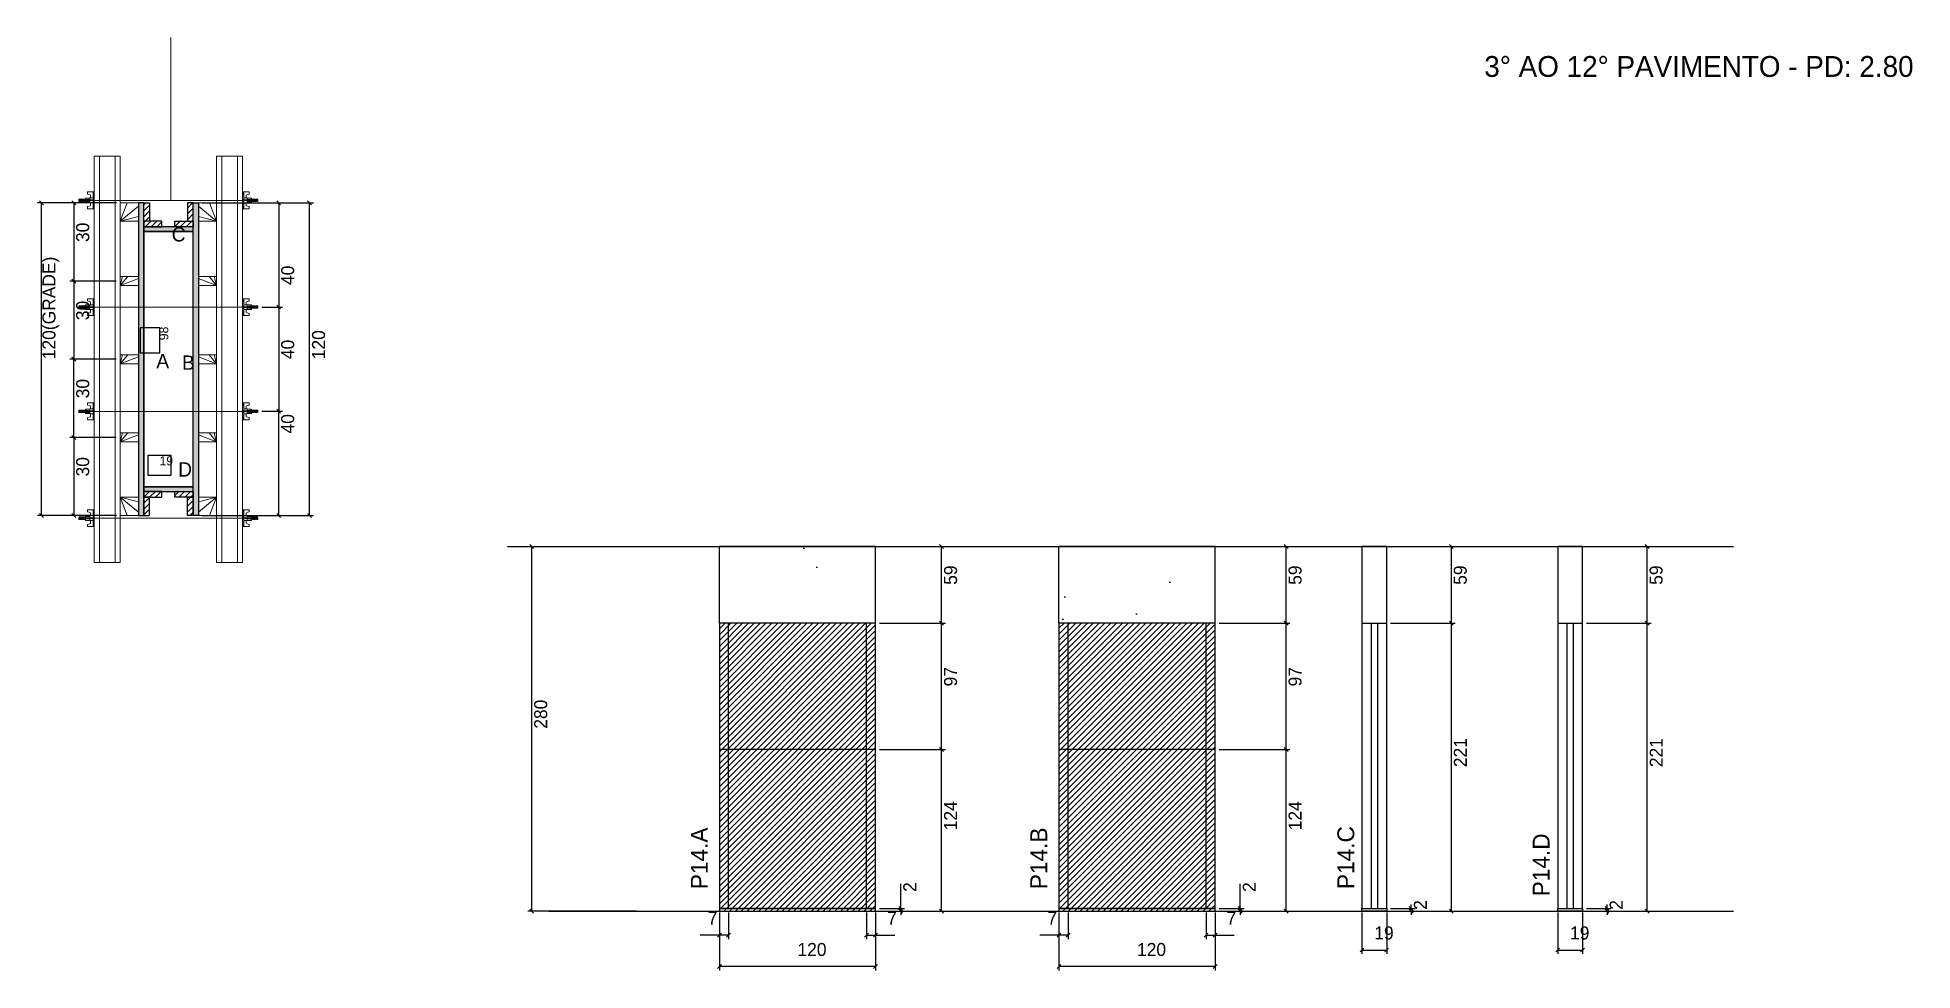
# Model space of a CAD drawing. Header units: metres. Extents: x 5828 to 7268, y 8626 to 9343.
import ezdxf

# ---------------------------------------------------------------- set-up
doc = ezdxf.new("R2010")
doc.units = ezdxf.units.M
for name, color, linetype in [('CHAPA', 7, 'Continuous'), ('COTA', 7, 'Continuous'), ('Hachura', 7, 'Continuous'), ('Madeira', 7, 'Continuous'), ('NIVEL 2° PAV.', 7, 'Continuous'), ('NOMENCLATURA', 7, 'Continuous'), ('Nível', 7, 'Continuous'), ('Painéis', 7, 'Continuous'), ('Perfil Metálico', 7, 'Continuous'), ('SARR_2.2x7', 7, 'Continuous'), ('SARRAFO', 7, 'Continuous'), ('Texto Seção', 7, 'Continuous'), ('TEXTO_GERAL', 7, 'Continuous')]:
    doc.layers.add(name, color=color, linetype=linetype)

msp = doc.modelspace()

# ---------------------------------------------------------------- texts
at = {"layer": 'COTA', "color": 241, "lineweight": 25}
for s, p in [('30', (5867.3, 9185.5)), ('120(GRADE)', (5841.4, 9095.5)), ('40', (6024.8, 9152.5)), ('30', (5867.3, 9125.5)), ('40', (6024.8, 9095.6)), ('120', (6048.5, 9095.5)), ('30', (5867.3, 9065.5)), ('40', (6024.8, 9038.5)), ('30', (5867.3, 9005.5))]:
    msp.add_text(s, height=10, rotation=90, dxfattribs=at).set_placement(p)
at = {"layer": 'COTA', "color": 1, "lineweight": 25}
msp.add_text('98', height=7, rotation=90, dxfattribs=at).set_placement((5928.1, 9110.1))
msp.add_text('19', height=7, dxfattribs=at).set_placement((5921.3, 9014))
at = {"layer": 'COTA', "color": 240, "lineweight": 25}
for s, p in [('59', (6534.1, 8922.3)), ('59', (6798.8, 8922.3)), ('59', (6925.7, 8922.3)), ('59', (7076.2, 8922.3)), ('97', (6534.1, 8844.3)), ('97', (6798.8, 8844.3)), ('221', (6925.8, 8782.3)), ('221', (7076.3, 8782.3)), ('124', (6534.1, 8733.8)), ('124', (6798.8, 8733.8)), ('2', (6502.8, 8686.5)), ('2', (6763.6, 8686.5)), ('2', (6895.1, 8672.8)), ('2', (7045.5, 8672.8))]:
    msp.add_text(s, height=10, rotation=90, dxfattribs=at).set_placement(p)
for s, p in [('7', (6342.6, 8661.4)), ('7', (6480.4, 8661.4)), ('7', (6603.5, 8661.4)), ('7', (6741.2, 8661.4)), ('19', (6854.7, 8650)), ('19', (7005.1, 8650)), ('120', (6411.5, 8637.3)), ('120', (6672.4, 8637.3))]:
    msp.add_text(s, height=10, dxfattribs=at).set_placement(p)
at = {"layer": 'NIVEL 2° PAV.', "color": 240, "lineweight": 25}
msp.add_text('280', height=10, rotation=90, dxfattribs=at).set_placement((6219.2, 8811.8))
at = {"layer": 'NOMENCLATURA', "color": 2, "lineweight": 25}
msp.add_text('3° AO 12° PAVIMENTO - PD: 2.80', height=16, dxfattribs=at).set_placement((6939.2, 9312.3))
at = {"layer": 'Texto Seção', "color": 7, "lineweight": 15}
for s, p in [('P14.A', (6342.6, 8688.6)), ('P14.B', (6603.4, 8688.6)), ('P14.C', (6839.3, 8688.7)), ('P14.D', (6989.4, 8683.1))]:
    msp.add_text(s, height=13, rotation=90, dxfattribs=at).set_placement(p)
at = {"layer": 'TEXTO_GERAL', "color": 7, "lineweight": 25}
for s, p in [('C', (5930.7, 9185.9)), ('A', (5918.9, 9088.6)), ('B', (5938.6, 9087.4)), ('D', (5935.7, 9005.4))]:
    msp.add_text(s, height=11, dxfattribs=at).set_placement(p)

# ---------------------------------------------------------------- hatches: boundary and pattern name
at = {"layer": 'COTA'}
h = msp.add_hatch(dxfattribs=at)
h.set_pattern_fill('AR-CONC')
h.paths.add_polyline_path([(6351.5, 8951.8), (6351.5, 8892.8), (6471.5, 8892.8), (6471.5, 8951.8), (6351.5, 8951.8)])
h = msp.add_hatch(dxfattribs=at)
h.set_pattern_fill('AR-CONC')
h.paths.add_polyline_path([(6612.4, 8951.8), (6612.4, 8892.8), (6732.4, 8892.8), (6732.4, 8951.8), (6612.4, 8951.8)])
h = msp.add_hatch(dxfattribs=at)
h.set_pattern_fill('AR-CONC')
h.paths.add_polyline_path([(6864.2, 8892.8), (6864.2, 8951.8), (6845.2, 8951.8), (6845.2, 8892.8), (6864.2, 8892.8)])
h = msp.add_hatch(dxfattribs=at)
h.set_pattern_fill('AR-CONC')
h.paths.add_polyline_path([(7014.6, 8892.8), (7014.6, 8951.8), (6995.6, 8951.8), (6995.6, 8892.8), (7014.6, 8892.8)])
at = {"layer": 'Hachura'}
h = msp.add_hatch(color=7, dxfattribs=at)
h.dxf.hatch_style = 1
h.paths.add_polyline_path([(5909.2, 9215.5), (5905.2, 9215.5), (5905.2, 8975.5), (5909.2, 8975.5), (5909.2, 9215.5)])
h = msp.add_hatch(color=7, dxfattribs=at)
h.dxf.hatch_style = 1
h.paths.add_polyline_path([(5909.2, 9215.5), (5905.2, 9215.5), (5905.2, 8975.5), (5909.2, 8975.5), (5909.2, 9215.5)])
h = msp.add_hatch(dxfattribs=at)
h.set_pattern_fill('ANSI31')
h.paths.add_polyline_path([(5909.2, 9201.5), (5913.6, 9201.5), (5913.6, 9215.5), (5909.2, 9215.5), (5909.2, 9201.5)])
h = msp.add_hatch(dxfattribs=at)
h.set_pattern_fill('ANSI31')
h.paths.add_polyline_path([(5947.2, 9201.5), (5942.8, 9201.5), (5942.8, 9215.5), (5947.2, 9215.5), (5947.2, 9201.5)])
h = msp.add_hatch(color=7, dxfattribs=at)
h.dxf.hatch_style = 1
h.paths.add_polyline_path([(5947.2, 9215.5), (5951.2, 9215.5), (5951.2, 8975.5), (5947.2, 8975.5), (5947.2, 9215.5)])
h = msp.add_hatch(color=7, dxfattribs=at)
h.dxf.hatch_style = 1
h.paths.add_polyline_path([(5947.2, 9215.5), (5951.2, 9215.5), (5951.2, 8975.5), (5947.2, 8975.5), (5947.2, 9215.5)])
h = msp.add_hatch(dxfattribs=at)
h.set_pattern_fill('ANSI31')
h.paths.add_polyline_path([(5909.2, 9197.1), (5909.2, 9201.5), (5923.2, 9201.5), (5923.2, 9197.1), (5909.2, 9197.1)])
h = msp.add_hatch(color=7, dxfattribs=at)
h.dxf.hatch_style = 1
h.paths.add_polyline_path([(5947.2, 9193.5), (5947.2, 9197.1), (5909.2, 9197.1), (5909.2, 9193.5), (5947.2, 9193.5)])
h = msp.add_hatch(color=7, dxfattribs=at)
h.dxf.hatch_style = 1
h.paths.add_polyline_path([(5947.2, 9193.5), (5947.2, 9197.1), (5909.2, 9197.1), (5909.2, 9193.5), (5947.2, 9193.5)])
h = msp.add_hatch(dxfattribs=at)
h.set_pattern_fill('ANSI31')
h.paths.add_polyline_path([(5947.2, 9197.1), (5947.2, 9201.5), (5933.2, 9201.5), (5933.2, 9197.1), (5947.2, 9197.1)])
h = msp.add_hatch(color=7, dxfattribs=at)
h.dxf.hatch_style = 1
h.paths.add_polyline_path([(5947.2, 8993.9), (5947.2, 8997.5), (5909.2, 8997.5), (5909.2, 8993.9), (5947.2, 8993.9)])
h = msp.add_hatch(color=7, dxfattribs=at)
h.dxf.hatch_style = 1
h.paths.add_polyline_path([(5947.2, 8993.9), (5947.2, 8997.5), (5909.2, 8997.5), (5909.2, 8993.9), (5947.2, 8993.9)])
h = msp.add_hatch(dxfattribs=at)
h.set_pattern_fill('ANSI31')
h.paths.add_polyline_path([(5909.2, 8989.5), (5909.2, 8993.9), (5923.2, 8993.9), (5923.2, 8989.5), (5909.2, 8989.5)])
h = msp.add_hatch(dxfattribs=at)
h.set_pattern_fill('ANSI31')
h.paths.add_polyline_path([(5909.2, 8989.5), (5913.6, 8989.5), (5913.6, 8975.5), (5909.2, 8975.5), (5909.2, 8989.5)])
h = msp.add_hatch(dxfattribs=at)
h.set_pattern_fill('ANSI31')
h.paths.add_polyline_path([(5947.2, 8989.5), (5947.2, 8993.9), (5933.2, 8993.9), (5933.2, 8989.5), (5947.2, 8989.5)])
h = msp.add_hatch(dxfattribs=at)
h.set_pattern_fill('ANSI31')
h.paths.add_polyline_path([(5947.2, 8989.5), (5942.8, 8989.5), (5942.8, 8975.5), (5947.2, 8975.5), (5947.2, 8989.5)])
h = msp.add_hatch(dxfattribs=at)
h.set_pattern_fill('ANSI31')
h.paths.add_polyline_path([(6471.5, 8892.8), (6351.5, 8892.8), (6351.5, 8671.8), (6471.5, 8671.8), (6471.5, 8892.8)])
h = msp.add_hatch(dxfattribs=at)
h.set_pattern_fill('ANSI31')
h.paths.add_polyline_path([(6732.4, 8892.8), (6612.4, 8892.8), (6612.4, 8671.8), (6732.4, 8671.8), (6732.4, 8892.8)])

# ---------------------------------------------------------------- linework, layer by layer
at = {"layer": 'CHAPA', "color": 1, "lineweight": 25}
for points in [[(5909.2, 9215.5), (5905.2, 9215.5), (5905.2, 8975.5), (5909.2, 8975.5)], [(5909.2, 9215.5), (5905.2, 9215.5), (5905.2, 8975.5), (5909.2, 8975.5)], [(5947.2, 9215.5), (5951.2, 9215.5), (5951.2, 8975.5), (5947.2, 8975.5)], [(5947.2, 9215.5), (5951.2, 9215.5), (5951.2, 8975.5), (5947.2, 8975.5)], [(5947.2, 9193.5), (5947.2, 9197.1), (5909.2, 9197.1), (5909.2, 9193.5)], [(5947.2, 9193.5), (5947.2, 9197.1), (5909.2, 9197.1), (5909.2, 9193.5)], [(5947.2, 8993.9), (5947.2, 8997.5), (5909.2, 8997.5), (5909.2, 8993.9)], [(5947.2, 8993.9), (5947.2, 8997.5), (5909.2, 8997.5), (5909.2, 8993.9)]]:
    msp.add_lwpolyline(points, close=True, dxfattribs=at)
at = {"layer": 'COTA', "color": 241, "lineweight": 25}
for p, q in [((5888.2, 9215.5), (5827.6, 9215.5)), ((5830.6, 8975.5), (5830.6, 9215.5)), ((5888.1, 9215.5), (5852.5, 9215.5)), ((5855.5, 9215.5), (5855.5, 9155.5)), ((5954.2, 9215.5), (6039.6, 9215.5)), ((5988.2, 9215.5), (6015.9, 9215.5)), ((6012.9, 9215.5), (6012.9, 9135.6)), ((6036.6, 8975.5), (6036.6, 9215.5)), ((5888.1, 9155.5), (5852.5, 9155.5)), ((5888.1, 9155.5), (5852.5, 9155.5)), ((5855.5, 9155.5), (5855.5, 9095.5)), ((6000, 9135.6), (6015.9, 9135.6)), ((6000, 9135.6), (6015.9, 9135.6)), ((6012.9, 9135.6), (6012.9, 9055.6)), ((5888.1, 9095.5), (5852.5, 9095.5)), ((5888.1, 9095.5), (5852.5, 9095.5)), ((5855.5, 9035.5), (5855.5, 9095.5)), ((6000, 9055.6), (6015.9, 9055.6)), ((6000, 9055.6), (6015.9, 9055.6)), ((6012.9, 8975.5), (6012.9, 9055.6)), ((5888.1, 9035.5), (5852.5, 9035.5)), ((5888.1, 9035.5), (5852.5, 9035.5)), ((5855.5, 9035.5), (5855.5, 8975.5)), ((5888.2, 8975.5), (5827.6, 8975.5)), ((5888.1, 8975.5), (5852.5, 8975.5)), ((5954.2, 8975.5), (6039.6, 8975.5)), ((5988.2, 8975.5), (6015.9, 8975.5)), ((6471.5, 8951.8), (6351.5, 8951.8)), ((6351.5, 8892.8), (6351.5, 8951.8)), ((6471.5, 8892.8), (6471.5, 8951.8)), ((6732.4, 8951.8), (6612.4, 8951.8)), ((6612.4, 8892.8), (6612.4, 8951.8)), ((6732.4, 8892.8), (6732.4, 8951.8))]:
    msp.add_line(p, q, dxfattribs=at)
at = {"layer": 'COTA', "color": 0, "lineweight": 25}
for p, q in [((5832.1, 9214), (5829.1, 9217)), ((5857, 9214), (5854, 9217)), ((6014.4, 9214), (6011.4, 9217)), ((6038.1, 9214), (6035.1, 9217)), ((5854, 9157), (5857, 9154)), ((5857, 9154), (5854, 9157)), ((6011.4, 9137.1), (6014.4, 9134.1)), ((6014.4, 9134.1), (6011.4, 9137.1)), ((5854, 9097), (5857, 9094)), ((5857, 9094), (5854, 9097)), ((6014.4, 9054.1), (6011.4, 9057.1)), ((6011.4, 9057.1), (6014.4, 9054.1)), ((5857, 9034), (5854, 9037)), ((5854, 9037), (5857, 9034)), ((5829.1, 8977), (5832.1, 8974)), ((5854, 8977), (5857, 8974)), ((6011.4, 8977), (6014.4, 8974)), ((6035.1, 8977), (6038.1, 8974)), ((6523.7, 8950.3), (6520.7, 8953.3)), ((6788.4, 8950.3), (6785.4, 8953.3)), ((6915.4, 8950.3), (6912.4, 8953.3)), ((7065.8, 8950.3), (7062.8, 8953.3)), ((6523.7, 8891.3), (6520.7, 8894.3)), ((6520.7, 8894.3), (6523.7, 8891.3)), ((6788.4, 8891.3), (6785.4, 8894.3)), ((6785.4, 8894.3), (6788.4, 8891.3)), ((6912.4, 8894.3), (6915.4, 8891.3)), ((6915.4, 8891.3), (6912.4, 8894.3)), ((7062.8, 8894.3), (7065.8, 8891.3)), ((7065.8, 8891.3), (7062.8, 8894.3)), ((6523.7, 8794.3), (6520.7, 8797.3)), ((6520.7, 8797.3), (6523.7, 8794.3)), ((6788.4, 8794.3), (6785.4, 8797.3)), ((6785.4, 8797.3), (6788.4, 8794.3)), ((6489.3, 8675.3), (6492.3, 8672.3)), ((6492.3, 8670.3), (6489.3, 8673.3)), ((6520.7, 8673.3), (6523.7, 8670.3)), ((6750.1, 8675.3), (6753.1, 8672.3)), ((6753.1, 8670.3), (6750.1, 8673.3)), ((6785.4, 8673.3), (6788.4, 8670.3)), ((6881.6, 8675.3), (6884.6, 8672.3)), ((6884.6, 8670.3), (6881.6, 8673.3)), ((6912.4, 8673.3), (6915.4, 8670.3)), ((7032, 8675.3), (7035, 8672.3)), ((7035, 8670.3), (7032, 8673.3)), ((7062.8, 8673.3), (7065.8, 8670.3)), ((6353, 8654.8), (6350, 8651.8)), ((6357, 8651.8), (6360, 8654.8)), ((6466, 8654.8), (6463, 8651.8)), ((6470, 8651.8), (6473, 8654.8)), ((6613.9, 8654.8), (6610.9, 8651.8)), ((6617.9, 8651.8), (6620.9, 8654.8)), ((6726.9, 8654.8), (6723.9, 8651.8)), ((6730.9, 8651.8), (6733.9, 8654.8)), ((6353, 8630.7), (6350, 8627.7)), ((6470, 8627.7), (6473, 8630.7)), ((6613.9, 8630.7), (6610.9, 8627.7)), ((6730.9, 8627.7), (6733.9, 8630.7)), ((6846.7, 8643.4), (6843.7, 8640.4)), ((6862.7, 8640.4), (6865.7, 8643.4)), ((6997.1, 8643.4), (6994.1, 8640.4)), ((7013.1, 8640.4), (7016.1, 8643.4))]:
    msp.add_line(p, q, dxfattribs=at)
at = {"layer": 'COTA', "color": 180, "lineweight": 25}
for p, q in [((5921.6, 9119.7), (5906.6, 9119.7)), ((5906.6, 9119.7), (5906.6, 9100.4)), ((5921.6, 9100.4), (5921.6, 9119.7)), ((5906.6, 9100.4), (5921.6, 9100.4)), ((5930.3, 9021.5), (5912.3, 9021.5)), ((5912.3, 9021.5), (5912.3, 9006.5)), ((5930.3, 9006.5), (5930.3, 9021.5)), ((5912.3, 9006.5), (5930.3, 9006.5))]:
    msp.add_line(p, q, dxfattribs=at)
at = {"layer": 'COTA', "color": 4, "lineweight": 25}
for p, q in [((6474.5, 8951.8), (6525.2, 8951.8)), ((6522.2, 8892.8), (6522.2, 8951.8)), ((6735.4, 8951.8), (6789.9, 8951.8)), ((6786.9, 8892.8), (6786.9, 8951.8)), ((6867.2, 8951.8), (6916.9, 8951.8)), ((6913.9, 8892.8), (6913.9, 8951.8)), ((7017.6, 8951.8), (7067.3, 8951.8)), ((7064.3, 8892.8), (7064.3, 8951.8)), ((6474.5, 8892.8), (6525.2, 8892.8)), ((6474.5, 8892.8), (6525.2, 8892.8)), ((6522.2, 8795.8), (6522.2, 8892.8)), ((6735.4, 8892.8), (6789.9, 8892.8)), ((6735.4, 8892.8), (6789.9, 8892.8)), ((6786.9, 8795.8), (6786.9, 8892.8)), ((6867.2, 8892.8), (6916.9, 8892.8)), ((6867.2, 8892.8), (6916.9, 8892.8)), ((6913.9, 8671.8), (6913.9, 8892.8)), ((7017.6, 8892.8), (7067.3, 8892.8)), ((7017.6, 8892.8), (7067.3, 8892.8)), ((7064.3, 8671.8), (7064.3, 8892.8)), ((6474.5, 8795.8), (6525.2, 8795.8)), ((6474.5, 8795.8), (6525.2, 8795.8)), ((6522.2, 8671.8), (6522.2, 8795.8)), ((6735.4, 8795.8), (6789.9, 8795.8)), ((6735.4, 8795.8), (6789.9, 8795.8)), ((6786.9, 8671.8), (6786.9, 8795.8)), ((6490.8, 8673.8), (6490.8, 8692.6)), ((6751.6, 8673.8), (6751.6, 8692.6)), ((6474.5, 8673.8), (6493.8, 8673.8)), ((6490.8, 8671.8), (6490.8, 8673.8)), ((6735.4, 8673.8), (6754.6, 8673.8)), ((6751.6, 8671.8), (6751.6, 8673.8)), ((6867.2, 8673.8), (6886.1, 8673.8)), ((6883.1, 8673.8), (6883.1, 8676.8)), ((6883.1, 8671.8), (6883.1, 8673.8)), ((7017.6, 8673.8), (7036.5, 8673.8)), ((7033.5, 8673.8), (7033.5, 8676.8)), ((7033.5, 8671.8), (7033.5, 8673.8)), ((6351.5, 8670.8), (6351.5, 8626.2)), ((6351.5, 8668.8), (6351.5, 8650.3)), ((6358.5, 8670.8), (6358.5, 8650.3)), ((6464.5, 8670.8), (6464.5, 8650.3)), ((6471.5, 8670.8), (6471.5, 8626.2)), ((6471.5, 8668.8), (6471.5, 8650.3)), ((6474.5, 8671.8), (6493.8, 8671.8)), ((6474.5, 8671.8), (6525.2, 8671.8)), ((6490.8, 8671.8), (6490.8, 8668.8)), ((6612.4, 8670.8), (6612.4, 8626.2)), ((6612.4, 8668.8), (6612.4, 8650.3)), ((6619.4, 8670.8), (6619.4, 8650.3)), ((6725.4, 8670.8), (6725.4, 8650.3)), ((6732.4, 8670.8), (6732.4, 8626.2)), ((6732.4, 8668.8), (6732.4, 8650.3)), ((6735.4, 8671.8), (6754.6, 8671.8)), ((6735.4, 8671.8), (6789.9, 8671.8)), ((6751.6, 8671.8), (6751.6, 8668.8)), ((6845.2, 8670.8), (6845.2, 8638.9)), ((6864.2, 8670.8), (6864.2, 8638.9)), ((6867.2, 8671.8), (6886.1, 8671.8)), ((6867.2, 8671.8), (6916.9, 8671.8)), ((6883.1, 8671.8), (6883.1, 8668.8)), ((6995.6, 8670.8), (6995.6, 8638.9)), ((7014.6, 8670.8), (7014.6, 8638.9)), ((7017.6, 8671.8), (7036.5, 8671.8)), ((7017.6, 8671.8), (7067.3, 8671.8)), ((7033.5, 8671.8), (7033.5, 8668.8)), ((6351.5, 8653.3), (6336.8, 8653.3)), ((6358.5, 8653.3), (6351.5, 8653.3)), ((6464.5, 8653.3), (6471.5, 8653.3)), ((6471.5, 8653.3), (6486.2, 8653.3)), ((6612.4, 8653.3), (6597.6, 8653.3)), ((6619.4, 8653.3), (6612.4, 8653.3)), ((6725.4, 8653.3), (6732.4, 8653.3)), ((6732.4, 8653.3), (6747.1, 8653.3)), ((6845.2, 8641.9), (6864.2, 8641.9)), ((6995.6, 8641.9), (7014.6, 8641.9)), ((6471.5, 8629.2), (6351.5, 8629.2)), ((6732.4, 8629.2), (6612.4, 8629.2))]:
    msp.add_line(p, q, dxfattribs=at)
at = {"layer": 'COTA', "color": 241, "lineweight": 25}
for points in [[(6864.2, 8892.8), (6864.2, 8951.8), (6845.2, 8951.8), (6845.2, 8892.8)], [(7014.6, 8892.8), (7014.6, 8951.8), (6995.6, 8951.8), (6995.6, 8892.8)]]:
    msp.add_lwpolyline(points, dxfattribs=at)
at = {"layer": 'Hachura', "color": 0, "lineweight": 9}
for p, q in [((5871.2, 9224), (5866, 9224)), ((5866, 9224), (5866, 9222.3)), ((5866, 9222.3), (5868.2, 9221.7)), ((5868.4, 9221.4), (5868.4, 9219.4)), ((5870.2, 9223.8), (5871.2, 9223.8)), ((5870.2, 9223.6), (5871.2, 9223.6)), ((5870.2, 9223.3), (5871.2, 9223.3)), ((5870.2, 9222.8), (5871.2, 9222.8)), ((5870.2, 9222), (5871.2, 9222)), ((5870.2, 9220.6), (5871.2, 9220.6)), ((5870.3, 9224), (5870.3, 9211.1)), ((5870.3, 9224), (5870.3, 9218.8)), ((5871.2, 9211.1), (5871.2, 9224)), ((5985.2, 9211.1), (5985.2, 9224)), ((5985.2, 9224), (5990.3, 9224)), ((5986.1, 9223.8), (5985.2, 9223.8)), ((5986.1, 9223.6), (5985.2, 9223.6)), ((5986.1, 9223.3), (5985.2, 9223.3)), ((5986.1, 9222.8), (5985.2, 9222.8)), ((5986.1, 9222), (5985.2, 9222)), ((5986.1, 9220.6), (5985.2, 9220.6)), ((5986.1, 9224), (5986.1, 9211.1)), ((5986.1, 9224), (5986.1, 9218.8)), ((5987.9, 9221.4), (5987.9, 9219.4)), ((5990.3, 9222.3), (5988.1, 9221.7)), ((5990.3, 9224), (5990.3, 9222.3)), ((5859.7, 9218.5), (5859.4, 9218.2)), ((5859.4, 9218.2), (5859.4, 9216.9)), ((5859.7, 9216.6), (5859.4, 9216.9)), ((5860, 9218.5), (5859.7, 9218.5)), ((5859.7, 9216.6), (5859.7, 9218.5)), ((5860.3, 9216.6), (5859.7, 9217.9)), ((5860.2, 9216.5), (5859.7, 9217.6)), ((5859.7, 9217.1), (5860, 9216.5)), ((5859.7, 9216.9), (5859.8, 9216.6)), ((5860, 9218.5), (5861, 9216.6)), ((5860, 9218.5), (5861, 9216.6)), ((5860.1, 9218.6), (5861.2, 9216.5)), ((5861.4, 9216.5), (5860.3, 9218.7)), ((5860.3, 9216.6), (5861, 9216.6)), ((5861.2, 9218.5), (5860.5, 9218.5)), ((5861.5, 9216.6), (5860.5, 9218.5)), ((5861.2, 9218.5), (5862.1, 9216.6)), ((5861.3, 9218.6), (5862.3, 9216.5)), ((5862.6, 9216.5), (5861.5, 9218.7)), ((5862.1, 9216.6), (5861.5, 9216.6)), ((5862.3, 9218.5), (5861.7, 9218.5)), ((5862.6, 9216.6), (5861.7, 9218.5)), ((5861.9, 9218.5), (5861.7, 9218.5)), ((5862.3, 9218.5), (5863.3, 9216.6)), ((5862.4, 9218.6), (5863.5, 9216.5)), ((5862.9, 9216.6), (5862.6, 9216.6)), ((5863.7, 9216.5), (5862.7, 9218.7)), ((5863.5, 9218.5), (5862.8, 9218.5)), ((5863.8, 9216.6), (5862.8, 9218.5)), ((5862.9, 9216.6), (5863.3, 9216.6)), ((5863.5, 9218.5), (5864.4, 9216.6)), ((5864.4, 9217.4), (5863.8, 9218.7)), ((5863.8, 9216.6), (5864.4, 9216.6)), ((5864.4, 9217.6), (5864, 9218.5)), ((5864.4, 9218.5), (5864, 9218.5)), ((5864.4, 9215.8), (5864.4, 9219.2)), ((5864.4, 9219.2), (5867.7, 9219.2)), ((5864.4, 9218.2), (5867.7, 9218.2)), ((5864.4, 9216.6), (5867.7, 9216.6)), ((5867.7, 9215.8), (5864.4, 9215.8)), ((5864.5, 9215.8), (5864.5, 9219.2)), ((5866, 9212.7), (5868.2, 9213.3)), ((5866, 9211.1), (5866, 9212.7)), ((5870.3, 9211.1), (5866, 9211.1)), ((5867.7, 9219.4), (5867.7, 9215.6)), ((5870.3, 9219.4), (5867.7, 9219.4)), ((5867.7, 9215.6), (5867.7, 9215.8)), ((5867.7, 9215.6), (5867.7, 9215.8)), ((5867.7, 9215.6), (5870.3, 9215.6)), ((5870.3, 9217.8), (5868.3, 9217.8)), ((5868.3, 9217.3), (5870.3, 9217.3)), ((5868.4, 9213.6), (5868.4, 9215.6)), ((5870.2, 9214.5), (5871.2, 9214.5)), ((5870.2, 9213.1), (5871.2, 9213.1)), ((5870.2, 9212.2), (5871.2, 9212.2)), ((5870.2, 9211.7), (5871.2, 9211.7)), ((5870.2, 9211.4), (5871.2, 9211.4)), ((5870.2, 9211.2), (5871.2, 9211.2)), ((5870.3, 9217.5), (5870.3, 9219.4)), ((5870.3, 9218.8), (5870.3, 9218.2)), ((5870.3, 9217.5), (5871.2, 9217.5)), ((5870.3, 9211.1), (5871.2, 9211.1)), ((5870.6, 9218.5), (5870.4, 9218.5)), ((5870.4, 9216.5), (5870.8, 9216.5)), ((5871, 9218.5), (5870.6, 9218.5)), ((5871.2, 9212), (5871.2, 9219.8)), ((5985.2, 9212), (5985.2, 9219.8)), ((5986.1, 9217.5), (5985.2, 9217.5)), ((5986.1, 9214.5), (5985.2, 9214.5)), ((5986.1, 9213.1), (5985.2, 9213.1)), ((5986.1, 9212.2), (5985.2, 9212.2)), ((5986.1, 9211.7), (5985.2, 9211.7)), ((5986.1, 9211.4), (5985.2, 9211.4)), ((5986.1, 9211.2), (5985.2, 9211.2)), ((5986.1, 9211.1), (5985.2, 9211.1)), ((5985.3, 9218.5), (5985.7, 9218.5)), ((5985.9, 9216.5), (5985.5, 9216.5)), ((5985.7, 9218.5), (5986, 9218.5)), ((5986.1, 9217.5), (5986.1, 9219.4)), ((5986.1, 9219.4), (5988.6, 9219.4)), ((5986.1, 9218.8), (5986.1, 9218.2)), ((5986.1, 9217.8), (5988.1, 9217.8)), ((5988.1, 9217.3), (5986.1, 9217.3)), ((5988.6, 9215.6), (5986.1, 9215.6)), ((5986.1, 9211.1), (5990.3, 9211.1)), ((5987.9, 9213.6), (5987.9, 9215.6)), ((5990.3, 9212.7), (5988.1, 9213.3)), ((5988.6, 9219.4), (5988.6, 9215.6)), ((5991.9, 9219.2), (5988.6, 9219.2)), ((5991.9, 9218.2), (5988.6, 9218.2)), ((5991.9, 9216.6), (5988.6, 9216.6)), ((5988.6, 9215.8), (5991.9, 9215.8)), ((5988.6, 9215.6), (5988.6, 9215.8)), ((5988.6, 9215.6), (5988.6, 9215.8)), ((5990.3, 9211.1), (5990.3, 9212.7)), ((5991.8, 9215.8), (5991.8, 9219.2)), ((5991.9, 9215.8), (5991.9, 9219.2)), ((5991.9, 9217.4), (5992.5, 9218.7)), ((5992.8, 9218.5), (5991.9, 9216.6)), ((5991.9, 9217.6), (5992.3, 9218.5)), ((5991.9, 9218.5), (5992.3, 9218.5)), ((5992.5, 9216.6), (5991.9, 9216.6)), ((5992.5, 9216.6), (5993.5, 9218.5)), ((5992.6, 9216.5), (5993.7, 9218.7)), ((5993.9, 9218.6), (5992.8, 9216.5)), ((5992.8, 9218.5), (5993.5, 9218.5)), ((5994, 9218.5), (5993, 9216.6)), ((5993.5, 9216.6), (5993, 9216.6)), ((5993.5, 9216.6), (5993.7, 9216.6)), ((5993.7, 9216.5), (5994.8, 9218.7)), ((5993.7, 9216.6), (5994.6, 9218.5)), ((5995.1, 9218.6), (5994, 9216.5)), ((5994, 9218.5), (5994.6, 9218.5)), ((5995.2, 9218.5), (5994.2, 9216.6)), ((5994.2, 9216.6), (5994.8, 9216.6)), ((5994.4, 9218.5), (5994.6, 9218.5)), ((5994.8, 9216.6), (5995.8, 9218.5)), ((5994.9, 9216.5), (5996, 9218.7)), ((5996.2, 9218.6), (5995.1, 9216.5)), ((5995.2, 9218.5), (5995.8, 9218.5)), ((5996.3, 9218.5), (5995.3, 9216.6)), ((5996.3, 9218.5), (5995.3, 9216.6)), ((5996, 9216.6), (5995.3, 9216.6)), ((5996, 9216.6), (5996.6, 9217.9)), ((5996.1, 9216.5), (5996.6, 9217.6)), ((5996.3, 9218.5), (5996.6, 9218.5)), ((5996.6, 9217.1), (5996.3, 9216.5)), ((5996.6, 9216.9), (5996.5, 9216.6)), ((5996.6, 9218.5), (5997, 9218.2)), ((5996.6, 9216.6), (5996.6, 9218.5)), ((5996.6, 9216.6), (5997, 9216.9)), ((5997, 9218.2), (5997, 9216.9)), ((5859.7, 9136.5), (5859.4, 9136.2)), ((5859.4, 9136.2), (5859.4, 9134.9)), ((5859.7, 9134.6), (5859.4, 9134.9)), ((5860, 9136.5), (5859.7, 9136.5)), ((5859.7, 9134.6), (5859.7, 9136.5)), ((5860.3, 9134.6), (5859.7, 9135.9)), ((5860.2, 9134.5), (5859.7, 9135.6)), ((5859.7, 9135.1), (5860, 9134.5)), ((5859.7, 9134.9), (5859.8, 9134.6)), ((5860, 9136.5), (5861, 9134.6)), ((5860, 9136.5), (5861, 9134.6)), ((5860.1, 9136.6), (5861.2, 9134.5)), ((5861.4, 9134.5), (5860.3, 9136.7)), ((5860.3, 9134.6), (5861, 9134.6)), ((5861.2, 9136.5), (5860.5, 9136.5)), ((5861.5, 9134.6), (5860.5, 9136.5)), ((5861.2, 9136.5), (5862.1, 9134.6)), ((5861.3, 9136.6), (5862.3, 9134.5)), ((5862.6, 9134.5), (5861.5, 9136.7)), ((5862.1, 9134.6), (5861.5, 9134.6)), ((5862.3, 9136.5), (5861.7, 9136.5)), ((5862.6, 9134.6), (5861.7, 9136.5)), ((5861.9, 9136.5), (5861.7, 9136.5)), ((5862.3, 9136.5), (5863.3, 9134.6)), ((5862.4, 9136.6), (5863.5, 9134.5)), ((5862.9, 9134.6), (5862.6, 9134.6)), ((5863.7, 9134.5), (5862.7, 9136.7)), ((5863.5, 9136.5), (5862.8, 9136.5)), ((5863.8, 9134.6), (5862.8, 9136.5)), ((5862.9, 9134.6), (5863.3, 9134.6)), ((5863.5, 9136.5), (5864.4, 9134.6)), ((5864.4, 9135.4), (5863.8, 9136.7)), ((5863.8, 9134.6), (5864.4, 9134.6)), ((5864.4, 9135.6), (5864, 9136.5)), ((5864.4, 9136.5), (5864, 9136.5)), ((5864.4, 9133.8), (5864.4, 9137.2)), ((5864.4, 9137.2), (5867.7, 9137.2)), ((5864.4, 9136.2), (5867.7, 9136.2)), ((5864.4, 9134.6), (5867.7, 9134.6)), ((5867.7, 9133.8), (5864.4, 9133.8)), ((5864.5, 9133.8), (5864.5, 9137.2)), ((5871.2, 9142), (5866, 9142)), ((5866, 9142), (5866, 9140.3)), ((5866, 9140.3), (5868.2, 9139.7)), ((5867.7, 9137.4), (5867.7, 9133.6)), ((5870.3, 9137.4), (5867.7, 9137.4)), ((5867.7, 9133.6), (5867.7, 9133.8)), ((5867.7, 9133.6), (5867.7, 9133.8)), ((5867.7, 9133.6), (5870.3, 9133.6)), ((5870.3, 9135.8), (5868.3, 9135.8)), ((5868.3, 9135.3), (5870.3, 9135.3)), ((5868.4, 9139.4), (5868.4, 9137.4)), ((5868.4, 9131.6), (5868.4, 9133.6)), ((5870.2, 9141.8), (5871.2, 9141.8)), ((5870.2, 9141.6), (5871.2, 9141.6)), ((5870.2, 9141.3), (5871.2, 9141.3)), ((5870.2, 9140.8), (5871.2, 9140.8)), ((5870.2, 9140), (5871.2, 9140)), ((5870.2, 9138.6), (5871.2, 9138.6)), ((5870.3, 9142), (5870.3, 9129.1)), ((5870.3, 9142), (5870.3, 9136.8)), ((5870.3, 9135.5), (5870.3, 9137.4)), ((5870.3, 9136.8), (5870.3, 9136.2)), ((5870.3, 9135.5), (5871.2, 9135.5)), ((5870.6, 9136.5), (5870.4, 9136.5)), ((5870.4, 9134.5), (5870.8, 9134.5)), ((5871, 9136.5), (5870.6, 9136.5)), ((5871.2, 9129.1), (5871.2, 9142)), ((5871.2, 9130), (5871.2, 9137.8)), ((5985.2, 9129.1), (5985.2, 9142)), ((5985.2, 9142), (5990.3, 9142)), ((5986.1, 9141.8), (5985.2, 9141.8)), ((5986.1, 9141.6), (5985.2, 9141.6)), ((5986.1, 9141.3), (5985.2, 9141.3)), ((5986.1, 9140.8), (5985.2, 9140.8)), ((5986.1, 9140), (5985.2, 9140)), ((5986.1, 9138.6), (5985.2, 9138.6)), ((5985.2, 9130), (5985.2, 9137.8)), ((5986.1, 9135.5), (5985.2, 9135.5)), ((5985.3, 9136.5), (5985.7, 9136.5)), ((5985.9, 9134.5), (5985.5, 9134.5)), ((5985.7, 9136.5), (5986, 9136.5)), ((5986.1, 9142), (5986.1, 9129.1)), ((5986.1, 9142), (5986.1, 9136.8)), ((5986.1, 9135.5), (5986.1, 9137.4)), ((5986.1, 9137.4), (5988.6, 9137.4)), ((5986.1, 9136.8), (5986.1, 9136.2)), ((5986.1, 9135.8), (5988.1, 9135.8)), ((5988.1, 9135.3), (5986.1, 9135.3)), ((5988.6, 9133.6), (5986.1, 9133.6)), ((5987.9, 9139.4), (5987.9, 9137.4)), ((5987.9, 9131.6), (5987.9, 9133.6)), ((5990.3, 9140.3), (5988.1, 9139.7)), ((5988.6, 9137.4), (5988.6, 9133.6)), ((5991.9, 9137.2), (5988.6, 9137.2)), ((5991.9, 9136.2), (5988.6, 9136.2)), ((5991.9, 9134.6), (5988.6, 9134.6)), ((5988.6, 9133.8), (5991.9, 9133.8)), ((5988.6, 9133.6), (5988.6, 9133.8)), ((5988.6, 9133.6), (5988.6, 9133.8)), ((5990.3, 9142), (5990.3, 9140.3)), ((5991.8, 9133.8), (5991.8, 9137.2)), ((5991.9, 9133.8), (5991.9, 9137.2)), ((5991.9, 9135.4), (5992.5, 9136.7)), ((5992.8, 9136.5), (5991.9, 9134.6)), ((5991.9, 9135.6), (5992.3, 9136.5)), ((5991.9, 9136.5), (5992.3, 9136.5)), ((5992.5, 9134.6), (5991.9, 9134.6)), ((5992.5, 9134.6), (5993.5, 9136.5)), ((5992.6, 9134.5), (5993.7, 9136.7)), ((5993.9, 9136.6), (5992.8, 9134.5)), ((5992.8, 9136.5), (5993.5, 9136.5)), ((5994, 9136.5), (5993, 9134.6)), ((5993.5, 9134.6), (5993, 9134.6)), ((5993.5, 9134.6), (5993.7, 9134.6)), ((5993.7, 9134.5), (5994.8, 9136.7)), ((5993.7, 9134.6), (5994.6, 9136.5)), ((5995.1, 9136.6), (5994, 9134.5)), ((5994, 9136.5), (5994.6, 9136.5)), ((5995.2, 9136.5), (5994.2, 9134.6)), ((5994.2, 9134.6), (5994.8, 9134.6)), ((5994.4, 9136.5), (5994.6, 9136.5)), ((5994.8, 9134.6), (5995.8, 9136.5)), ((5994.9, 9134.5), (5996, 9136.7)), ((5996.2, 9136.6), (5995.1, 9134.5)), ((5995.2, 9136.5), (5995.8, 9136.5)), ((5996.3, 9136.5), (5995.3, 9134.6)), ((5996.3, 9136.5), (5995.3, 9134.6)), ((5996, 9134.6), (5995.3, 9134.6)), ((5996, 9134.6), (5996.6, 9135.9)), ((5996.1, 9134.5), (5996.6, 9135.6)), ((5996.3, 9136.5), (5996.6, 9136.5)), ((5996.6, 9135.1), (5996.3, 9134.5)), ((5996.6, 9134.9), (5996.5, 9134.6)), ((5996.6, 9136.5), (5997, 9136.2)), ((5996.6, 9134.6), (5996.6, 9136.5)), ((5996.6, 9134.6), (5997, 9134.9)), ((5997, 9136.2), (5997, 9134.9)), ((5866, 9130.7), (5868.2, 9131.3)), ((5866, 9129.1), (5866, 9130.7)), ((5870.3, 9129.1), (5866, 9129.1)), ((5870.2, 9132.5), (5871.2, 9132.5)), ((5870.2, 9131.1), (5871.2, 9131.1)), ((5870.2, 9130.2), (5871.2, 9130.2)), ((5870.2, 9129.7), (5871.2, 9129.7)), ((5870.2, 9129.4), (5871.2, 9129.4)), ((5870.2, 9129.2), (5871.2, 9129.2)), ((5870.3, 9129.1), (5871.2, 9129.1)), ((5986.1, 9132.5), (5985.2, 9132.5)), ((5986.1, 9131.1), (5985.2, 9131.1)), ((5986.1, 9130.2), (5985.2, 9130.2)), ((5986.1, 9129.7), (5985.2, 9129.7)), ((5986.1, 9129.4), (5985.2, 9129.4)), ((5986.1, 9129.2), (5985.2, 9129.2)), ((5986.1, 9129.1), (5985.2, 9129.1)), ((5986.1, 9129.1), (5990.3, 9129.1)), ((5990.3, 9130.7), (5988.1, 9131.3)), ((5990.3, 9129.1), (5990.3, 9130.7)), ((5871.2, 9062), (5866, 9062)), ((5866, 9062), (5866, 9060.3)), ((5870.2, 9061.8), (5871.2, 9061.8)), ((5870.2, 9061.6), (5871.2, 9061.6)), ((5870.3, 9062), (5870.3, 9049.1)), ((5870.3, 9062), (5870.3, 9056.8)), ((5871.2, 9049.1), (5871.2, 9062)), ((5985.2, 9049.1), (5985.2, 9062)), ((5985.2, 9062), (5990.3, 9062)), ((5986.1, 9061.8), (5985.2, 9061.8)), ((5986.1, 9061.6), (5985.2, 9061.6)), ((5986.1, 9062), (5986.1, 9049.1)), ((5986.1, 9062), (5986.1, 9056.8)), ((5990.3, 9062), (5990.3, 9060.3)), ((5859.7, 9056.5), (5859.4, 9056.2)), ((5859.4, 9056.2), (5859.4, 9054.9)), ((5859.7, 9054.6), (5859.4, 9054.9)), ((5860, 9056.5), (5859.7, 9056.5)), ((5859.7, 9054.6), (5859.7, 9056.5)), ((5860.3, 9054.6), (5859.7, 9055.9)), ((5860.2, 9054.5), (5859.7, 9055.6)), ((5859.7, 9055.1), (5860, 9054.5)), ((5859.7, 9054.9), (5859.8, 9054.6)), ((5860, 9056.5), (5861, 9054.6)), ((5860, 9056.5), (5861, 9054.6)), ((5860.1, 9056.6), (5861.2, 9054.5)), ((5861.4, 9054.5), (5860.3, 9056.7)), ((5860.3, 9054.6), (5861, 9054.6)), ((5861.2, 9056.5), (5860.5, 9056.5)), ((5861.5, 9054.6), (5860.5, 9056.5)), ((5861.2, 9056.5), (5862.1, 9054.6)), ((5861.3, 9056.6), (5862.3, 9054.5)), ((5862.6, 9054.5), (5861.5, 9056.7)), ((5862.1, 9054.6), (5861.5, 9054.6)), ((5862.3, 9056.5), (5861.7, 9056.5)), ((5862.6, 9054.6), (5861.7, 9056.5)), ((5861.9, 9056.5), (5861.7, 9056.5)), ((5862.3, 9056.5), (5863.3, 9054.6)), ((5862.4, 9056.6), (5863.5, 9054.5)), ((5862.9, 9054.6), (5862.6, 9054.6)), ((5863.7, 9054.5), (5862.7, 9056.7)), ((5863.5, 9056.5), (5862.8, 9056.5)), ((5863.8, 9054.6), (5862.8, 9056.5)), ((5862.9, 9054.6), (5863.3, 9054.6)), ((5863.5, 9056.5), (5864.4, 9054.6)), ((5864.4, 9055.4), (5863.8, 9056.7)), ((5863.8, 9054.6), (5864.4, 9054.6)), ((5864.4, 9055.6), (5864, 9056.5)), ((5864.4, 9056.5), (5864, 9056.5)), ((5864.4, 9053.8), (5864.4, 9057.2)), ((5864.4, 9057.2), (5867.7, 9057.2)), ((5864.4, 9056.2), (5867.7, 9056.2)), ((5864.4, 9054.6), (5867.7, 9054.6)), ((5867.7, 9053.8), (5864.4, 9053.8)), ((5864.5, 9053.8), (5864.5, 9057.2)), ((5866, 9060.3), (5868.2, 9059.7)), ((5866, 9050.7), (5868.2, 9051.3)), ((5866, 9049.1), (5866, 9050.7)), ((5870.3, 9049.1), (5866, 9049.1)), ((5867.7, 9057.4), (5867.7, 9053.6)), ((5870.3, 9057.4), (5867.7, 9057.4)), ((5867.7, 9053.6), (5867.7, 9053.8)), ((5867.7, 9053.6), (5867.7, 9053.8)), ((5867.7, 9053.6), (5870.3, 9053.6)), ((5870.3, 9055.8), (5868.3, 9055.8)), ((5868.3, 9055.3), (5870.3, 9055.3)), ((5868.4, 9059.4), (5868.4, 9057.4)), ((5868.4, 9051.6), (5868.4, 9053.6)), ((5870.2, 9061.3), (5871.2, 9061.3)), ((5870.2, 9060.8), (5871.2, 9060.8)), ((5870.2, 9060), (5871.2, 9060)), ((5870.2, 9058.6), (5871.2, 9058.6)), ((5870.2, 9052.5), (5871.2, 9052.5)), ((5870.2, 9051.1), (5871.2, 9051.1)), ((5870.2, 9050.2), (5871.2, 9050.2)), ((5870.2, 9049.7), (5871.2, 9049.7)), ((5870.2, 9049.4), (5871.2, 9049.4)), ((5870.2, 9049.2), (5871.2, 9049.2)), ((5870.3, 9055.5), (5870.3, 9057.4)), ((5870.3, 9056.8), (5870.3, 9056.2)), ((5870.3, 9055.5), (5871.2, 9055.5)), ((5870.3, 9049.1), (5871.2, 9049.1)), ((5870.6, 9056.5), (5870.4, 9056.5)), ((5870.4, 9054.5), (5870.8, 9054.5)), ((5871, 9056.5), (5870.6, 9056.5)), ((5871.2, 9050), (5871.2, 9057.8)), ((5986.1, 9061.3), (5985.2, 9061.3)), ((5986.1, 9060.8), (5985.2, 9060.8)), ((5986.1, 9060), (5985.2, 9060)), ((5986.1, 9058.6), (5985.2, 9058.6)), ((5985.2, 9050), (5985.2, 9057.8)), ((5986.1, 9055.5), (5985.2, 9055.5)), ((5986.1, 9052.5), (5985.2, 9052.5)), ((5986.1, 9051.1), (5985.2, 9051.1)), ((5986.1, 9050.2), (5985.2, 9050.2)), ((5986.1, 9049.7), (5985.2, 9049.7)), ((5986.1, 9049.4), (5985.2, 9049.4)), ((5986.1, 9049.2), (5985.2, 9049.2)), ((5986.1, 9049.1), (5985.2, 9049.1)), ((5985.3, 9056.5), (5985.7, 9056.5)), ((5985.9, 9054.5), (5985.5, 9054.5)), ((5985.7, 9056.5), (5986, 9056.5)), ((5986.1, 9055.5), (5986.1, 9057.4)), ((5986.1, 9057.4), (5988.6, 9057.4)), ((5986.1, 9056.8), (5986.1, 9056.2)), ((5986.1, 9055.8), (5988.1, 9055.8)), ((5988.1, 9055.3), (5986.1, 9055.3)), ((5988.6, 9053.6), (5986.1, 9053.6)), ((5986.1, 9049.1), (5990.3, 9049.1)), ((5987.9, 9059.4), (5987.9, 9057.4)), ((5987.9, 9051.6), (5987.9, 9053.6)), ((5990.3, 9060.3), (5988.1, 9059.7)), ((5990.3, 9050.7), (5988.1, 9051.3)), ((5988.6, 9057.4), (5988.6, 9053.6)), ((5991.9, 9057.2), (5988.6, 9057.2)), ((5991.9, 9056.2), (5988.6, 9056.2)), ((5991.9, 9054.6), (5988.6, 9054.6)), ((5988.6, 9053.8), (5991.9, 9053.8)), ((5988.6, 9053.6), (5988.6, 9053.8)), ((5988.6, 9053.6), (5988.6, 9053.8)), ((5990.3, 9049.1), (5990.3, 9050.7)), ((5991.8, 9053.8), (5991.8, 9057.2)), ((5991.9, 9053.8), (5991.9, 9057.2)), ((5991.9, 9055.4), (5992.5, 9056.7)), ((5992.8, 9056.5), (5991.9, 9054.6)), ((5991.9, 9055.6), (5992.3, 9056.5)), ((5991.9, 9056.5), (5992.3, 9056.5)), ((5992.5, 9054.6), (5991.9, 9054.6)), ((5992.5, 9054.6), (5993.5, 9056.5)), ((5992.6, 9054.5), (5993.7, 9056.7)), ((5993.9, 9056.6), (5992.8, 9054.5)), ((5992.8, 9056.5), (5993.5, 9056.5)), ((5994, 9056.5), (5993, 9054.6)), ((5993.5, 9054.6), (5993, 9054.6)), ((5993.5, 9054.6), (5993.7, 9054.6)), ((5993.7, 9054.5), (5994.8, 9056.7)), ((5993.7, 9054.6), (5994.6, 9056.5)), ((5995.1, 9056.6), (5994, 9054.5)), ((5994, 9056.5), (5994.6, 9056.5)), ((5995.2, 9056.5), (5994.2, 9054.6)), ((5994.2, 9054.6), (5994.8, 9054.6)), ((5994.4, 9056.5), (5994.6, 9056.5)), ((5994.8, 9054.6), (5995.8, 9056.5)), ((5994.9, 9054.5), (5996, 9056.7)), ((5996.2, 9056.6), (5995.1, 9054.5)), ((5995.2, 9056.5), (5995.8, 9056.5)), ((5996.3, 9056.5), (5995.3, 9054.6)), ((5996.3, 9056.5), (5995.3, 9054.6)), ((5996, 9054.6), (5995.3, 9054.6)), ((5996, 9054.6), (5996.6, 9055.9)), ((5996.1, 9054.5), (5996.6, 9055.6)), ((5996.3, 9056.5), (5996.6, 9056.5)), ((5996.6, 9055.1), (5996.3, 9054.5)), ((5996.6, 9054.9), (5996.5, 9054.6)), ((5996.6, 9056.5), (5997, 9056.2)), ((5996.6, 9054.6), (5996.6, 9056.5)), ((5996.6, 9054.6), (5997, 9054.9)), ((5997, 9056.2), (5997, 9054.9)), ((5864.4, 8975.2), (5864.4, 8971.8)), ((5867.7, 8975.2), (5864.4, 8975.2)), ((5864.5, 8975.2), (5864.5, 8971.8)), ((5870.3, 8980), (5866, 8980)), ((5866, 8980), (5866, 8978.3)), ((5866, 8978.3), (5868.2, 8977.7)), ((5867.7, 8971.6), (5867.7, 8975.4)), ((5867.7, 8975.4), (5870.3, 8975.4)), ((5867.7, 8975.4), (5867.7, 8975.2)), ((5867.7, 8975.4), (5867.7, 8975.2)), ((5868.4, 8977.4), (5868.4, 8975.4)), ((5870.2, 8979.8), (5871.2, 8979.8)), ((5870.2, 8979.6), (5871.2, 8979.6)), ((5870.2, 8979.3), (5871.2, 8979.3)), ((5870.2, 8978.8), (5871.2, 8978.8)), ((5870.2, 8978), (5871.2, 8978)), ((5870.2, 8976.5), (5871.2, 8976.5)), ((5870.3, 8967.1), (5870.3, 8980)), ((5870.3, 8980), (5871.2, 8980)), ((5871.2, 8980), (5871.2, 8967.1)), ((5871.2, 8979), (5871.2, 8971.2)), ((5985.2, 8980), (5985.2, 8967.1)), ((5986.1, 8980), (5985.2, 8980)), ((5986.1, 8979.8), (5985.2, 8979.8)), ((5986.1, 8979.6), (5985.2, 8979.6)), ((5986.1, 8979.3), (5985.2, 8979.3)), ((5985.2, 8979), (5985.2, 8971.2)), ((5986.1, 8978.8), (5985.2, 8978.8)), ((5986.1, 8978), (5985.2, 8978)), ((5986.1, 8976.5), (5985.2, 8976.5)), ((5986.1, 8967.1), (5986.1, 8980)), ((5986.1, 8980), (5990.3, 8980)), ((5988.6, 8975.4), (5986.1, 8975.4)), ((5987.9, 8977.4), (5987.9, 8975.4)), ((5990.3, 8978.3), (5988.1, 8977.7)), ((5988.6, 8971.6), (5988.6, 8975.4)), ((5988.6, 8975.4), (5988.6, 8975.2)), ((5988.6, 8975.4), (5988.6, 8975.2)), ((5988.6, 8975.2), (5991.9, 8975.2)), ((5990.3, 8980), (5990.3, 8978.3)), ((5991.8, 8975.2), (5991.8, 8971.8)), ((5991.9, 8975.2), (5991.9, 8971.8)), ((5859.7, 8974.4), (5859.4, 8974.1)), ((5859.4, 8972.8), (5859.4, 8974.1)), ((5859.7, 8972.5), (5859.4, 8972.8)), ((5859.7, 8973.9), (5860, 8974.6)), ((5860.2, 8974.5), (5859.7, 8973.4)), ((5859.7, 8974.2), (5859.8, 8974.4)), ((5860.3, 8974.4), (5859.7, 8973.1)), ((5859.7, 8974.4), (5859.7, 8972.5)), ((5860, 8972.5), (5859.7, 8972.5)), ((5860, 8972.5), (5861, 8974.4)), ((5860, 8972.5), (5861, 8974.4)), ((5860.1, 8972.4), (5861.2, 8974.6)), ((5861.4, 8974.5), (5860.3, 8972.4)), ((5860.3, 8974.4), (5861, 8974.4)), ((5861.5, 8974.4), (5860.5, 8972.5)), ((5861.2, 8972.5), (5860.5, 8972.5)), ((5861.2, 8972.5), (5862.1, 8974.4)), ((5861.3, 8972.4), (5862.3, 8974.6)), ((5862.6, 8974.5), (5861.5, 8972.4)), ((5862.1, 8974.4), (5861.5, 8974.4)), ((5862.6, 8974.4), (5861.7, 8972.5)), ((5862.3, 8972.5), (5861.7, 8972.5)), ((5861.9, 8972.5), (5861.7, 8972.5)), ((5862.3, 8972.5), (5863.3, 8974.4)), ((5862.4, 8972.4), (5863.5, 8974.6)), ((5862.9, 8974.4), (5862.6, 8974.4)), ((5863.7, 8974.5), (5862.7, 8972.4)), ((5863.8, 8974.4), (5862.8, 8972.5)), ((5863.5, 8972.5), (5862.8, 8972.5)), ((5862.9, 8974.4), (5863.3, 8974.4)), ((5863.5, 8972.5), (5864.4, 8974.4)), ((5863.8, 8974.4), (5864.4, 8974.4)), ((5864.4, 8973.6), (5863.8, 8972.4)), ((5864.4, 8973.4), (5864, 8972.5)), ((5864.4, 8972.5), (5864, 8972.5)), ((5864.4, 8974.4), (5867.7, 8974.4)), ((5864.4, 8972.9), (5867.7, 8972.9)), ((5864.4, 8971.8), (5867.7, 8971.8)), ((5866, 8968.7), (5868.2, 8969.3)), ((5866, 8967.1), (5866, 8968.7)), ((5871.2, 8967.1), (5866, 8967.1)), ((5870.3, 8971.6), (5867.7, 8971.6)), ((5868.3, 8973.7), (5870.3, 8973.7)), ((5870.3, 8973.2), (5868.3, 8973.2)), ((5868.4, 8969.6), (5868.4, 8971.6)), ((5870.2, 8970.5), (5871.2, 8970.5)), ((5870.2, 8969.1), (5871.2, 8969.1)), ((5870.2, 8968.2), (5871.2, 8968.2)), ((5870.2, 8967.7), (5871.2, 8967.7)), ((5870.2, 8967.4), (5871.2, 8967.4)), ((5870.2, 8967.2), (5871.2, 8967.2)), ((5870.3, 8973.5), (5870.3, 8971.6)), ((5870.3, 8973.5), (5871.2, 8973.5)), ((5870.3, 8972.2), (5870.3, 8972.9)), ((5870.3, 8967.1), (5870.3, 8972.2)), ((5870.4, 8974.5), (5870.8, 8974.5)), ((5870.6, 8972.6), (5870.4, 8972.6)), ((5871, 8972.6), (5870.6, 8972.6)), ((5986.1, 8973.5), (5985.2, 8973.5)), ((5986.1, 8970.5), (5985.2, 8970.5)), ((5986.1, 8969.1), (5985.2, 8969.1)), ((5986.1, 8968.2), (5985.2, 8968.2)), ((5986.1, 8967.7), (5985.2, 8967.7)), ((5986.1, 8967.4), (5985.2, 8967.4)), ((5986.1, 8967.2), (5985.2, 8967.2)), ((5985.2, 8967.1), (5990.3, 8967.1)), ((5985.3, 8972.6), (5985.7, 8972.6)), ((5985.9, 8974.5), (5985.5, 8974.5)), ((5985.7, 8972.6), (5986, 8972.6)), ((5988.1, 8973.7), (5986.1, 8973.7)), ((5986.1, 8973.5), (5986.1, 8971.6)), ((5986.1, 8973.2), (5988.1, 8973.2)), ((5986.1, 8972.2), (5986.1, 8972.9)), ((5986.1, 8967.1), (5986.1, 8972.2)), ((5986.1, 8971.6), (5988.6, 8971.6)), ((5987.9, 8969.6), (5987.9, 8971.6)), ((5990.3, 8968.7), (5988.1, 8969.3)), ((5991.9, 8974.4), (5988.6, 8974.4)), ((5991.9, 8972.9), (5988.6, 8972.9)), ((5991.9, 8971.8), (5988.6, 8971.8)), ((5990.3, 8967.1), (5990.3, 8968.7)), ((5992.5, 8974.4), (5991.9, 8974.4)), ((5992.8, 8972.5), (5991.9, 8974.4)), ((5991.9, 8973.6), (5992.5, 8972.4)), ((5991.9, 8973.4), (5992.3, 8972.5)), ((5991.9, 8972.5), (5992.3, 8972.5)), ((5992.5, 8974.4), (5993.5, 8972.5)), ((5992.6, 8974.5), (5993.7, 8972.4)), ((5993.9, 8972.4), (5992.8, 8974.6)), ((5992.8, 8972.5), (5993.5, 8972.5)), ((5993.5, 8974.4), (5993, 8974.4)), ((5994, 8972.5), (5993, 8974.4)), ((5993.5, 8974.4), (5993.7, 8974.4)), ((5993.7, 8974.5), (5994.8, 8972.4)), ((5993.7, 8974.4), (5994.6, 8972.5)), ((5995.1, 8972.4), (5994, 8974.6)), ((5994, 8972.5), (5994.6, 8972.5)), ((5994.2, 8974.4), (5994.8, 8974.4)), ((5995.2, 8972.5), (5994.2, 8974.4)), ((5994.4, 8972.5), (5994.6, 8972.5)), ((5994.8, 8974.4), (5995.8, 8972.5)), ((5994.9, 8974.5), (5996, 8972.4)), ((5996.2, 8972.4), (5995.1, 8974.6)), ((5995.2, 8972.5), (5995.8, 8972.5)), ((5996.3, 8972.5), (5995.3, 8974.4)), ((5996, 8974.4), (5995.3, 8974.4)), ((5996.3, 8972.5), (5995.3, 8974.4)), ((5996, 8974.4), (5996.6, 8973.1)), ((5996.1, 8974.5), (5996.6, 8973.4)), ((5996.6, 8973.9), (5996.3, 8974.6)), ((5996.3, 8972.5), (5996.6, 8972.5)), ((5996.6, 8974.2), (5996.5, 8974.4)), ((5996.6, 8974.4), (5997, 8974.1)), ((5996.6, 8974.4), (5996.6, 8972.5)), ((5996.6, 8972.5), (5997, 8972.8)), ((5997, 8972.8), (5997, 8974.1))]:
    msp.add_line(p, q, dxfattribs=at)
at = {"layer": 'Hachura', "color": 251, "lineweight": 9}
for p, q in [((5996, 9217.5), (5864.2, 9217.5)), ((5996, 9135.5), (5864.2, 9135.5)), ((5996, 9055.5), (5864.2, 9055.5)), ((5996, 8973.5), (5864.2, 8973.5))]:
    msp.add_line(p, q, dxfattribs=at)
at = {"layer": 'Madeira', "color": 126, "lineweight": 18}
for p, q in [((5891.2, 9201.5), (5896.6, 9215.5)), ((5891.2, 9201.5), (5905.1, 9213)), ((5965.2, 9201.5), (5951.2, 9213)), ((5965.2, 9201.5), (5959.7, 9215.5)), ((5891.2, 9201.5), (5905.2, 9205)), ((5965.2, 9201.5), (5951.2, 9205)), ((5891.1, 9152), (5896.9, 9159)), ((5891.1, 9152), (5892.9, 9159)), ((5891.1, 9152), (5905.1, 9157.4)), ((5965.2, 9152), (5951.2, 9157.4)), ((5965.2, 9152), (5959.4, 9159)), ((5965.2, 9152), (5963.4, 9159)), ((5891.1, 9092), (5896.9, 9099)), ((5891.1, 9092), (5892.9, 9099)), ((5891.1, 9092), (5905.1, 9097.4)), ((5965.2, 9092), (5951.2, 9097.4)), ((5965.2, 9092), (5959.4, 9099)), ((5965.2, 9092), (5963.4, 9099)), ((5891.1, 9032), (5896.9, 9039)), ((5891.1, 9032), (5892.9, 9039)), ((5891.1, 9032), (5905.1, 9037.4)), ((5965.2, 9032), (5951.2, 9037.4)), ((5965.2, 9032), (5959.4, 9039)), ((5965.2, 9032), (5963.4, 9039)), ((5891.1, 8989.5), (5905.2, 8978)), ((5891.1, 8989.5), (5905.1, 8986)), ((5891.1, 8989.5), (5896.6, 8975.5)), ((5965.2, 8989.5), (5951.2, 8978)), ((5965.2, 8989.5), (5951.2, 8986)), ((5965.2, 8989.5), (5959.7, 8975.5))]:
    msp.add_line(p, q, dxfattribs=at)
for points in [[(5891.1, 8975.5), (5905.1, 8975.5), (5905.1, 9215.5), (5891.1, 9215.5)], [(5891.2, 9201.5), (5905.2, 9201.5), (5905.1, 9215.5), (5891.1, 9215.5)], [(5965.2, 8975.5), (5951.2, 8975.5), (5951.2, 9215.5), (5965.2, 9215.5)], [(5965.2, 9201.5), (5951.2, 9201.5), (5951.2, 9215.5), (5965.2, 9215.5)], [(5891.1, 9152), (5891.1, 9159), (5905.1, 9159), (5905.1, 9152)], [(5965.2, 9152), (5965.2, 9159), (5951.2, 9159), (5951.2, 9152)], [(5891.1, 9092), (5891.1, 9099), (5905.1, 9099), (5905.1, 9092)], [(5965.2, 9092), (5965.2, 9099), (5951.2, 9099), (5951.2, 9092)], [(5891.1, 9032), (5891.1, 9039), (5905.1, 9039), (5905.1, 9032)], [(5965.2, 9032), (5965.2, 9039), (5951.2, 9039), (5951.2, 9032)], [(5891.1, 8989.5), (5905.1, 8989.5), (5905.2, 8975.5), (5891.2, 8975.5)], [(5965.2, 8989.5), (5951.2, 8989.5), (5951.2, 8975.5), (5965.2, 8975.5)]]:
    msp.add_lwpolyline(points, close=True, dxfattribs=at)
at = {"layer": 'NIVEL 2° PAV.', "color": 4, "lineweight": 25}
for p, q in [((6204.2, 8951.8), (6210.3, 8951.8)), ((6207.3, 8671.8), (6207.3, 8951.8)), ((6287.9, 8671.8), (6204.3, 8671.8))]:
    msp.add_line(p, q, dxfattribs=at)
at = {"layer": 'NIVEL 2° PAV.', "color": 0, "lineweight": 25}
for p, q in [((6208.8, 8950.3), (6205.8, 8953.3)), ((6205.8, 8673.3), (6208.8, 8670.3))]:
    msp.add_line(p, q, dxfattribs=at)
at = {"layer": 'Nível', "color": 4, "lineweight": 25}
for p, q in [((6188.7, 8951.8), (7130.7, 8951.8)), ((6220.5, 8671.8), (7130.7, 8671.8))]:
    msp.add_line(p, q, dxfattribs=at)
at = {"layer": 'Painéis', "color": 200, "lineweight": 25}
for p, q in [((6351.5, 8892.8), (6351.5, 8671.8)), ((6471.5, 8892.8), (6351.5, 8892.8)), ((6471.5, 8671.8), (6471.5, 8892.8)), ((6612.4, 8892.8), (6612.4, 8671.8)), ((6732.4, 8892.8), (6612.4, 8892.8)), ((6732.4, 8671.8), (6732.4, 8892.8)), ((6845.2, 8892.8), (6845.2, 8673.8)), ((6845.2, 8892.8), (6864.2, 8892.8)), ((6864.2, 8673.8), (6864.2, 8892.8)), ((6995.6, 8892.8), (6995.6, 8673.8)), ((6995.6, 8892.8), (7014.6, 8892.8)), ((7014.6, 8673.8), (7014.6, 8892.8)), ((6471.5, 8795.8), (6351.5, 8795.8)), ((6732.4, 8795.8), (6612.4, 8795.8)), ((6351.5, 8673.8), (6471.5, 8673.8)), ((6612.4, 8673.8), (6732.4, 8673.8)), ((6845.2, 8673.8), (6864.2, 8673.8)), ((6995.6, 8673.8), (7014.6, 8673.8))]:
    msp.add_line(p, q, dxfattribs=at)
for points in [[(5909.2, 8997.5), (5947.2, 8997.5), (5947.2, 9193.5), (5909.2, 9193.5)], [(6471.5, 8673.8), (6351.5, 8673.8), (6351.5, 8671.8), (6471.5, 8671.8)], [(6732.4, 8673.8), (6612.4, 8673.8), (6612.4, 8671.8), (6732.4, 8671.8)], [(6845.2, 8673.8), (6864.2, 8673.8), (6864.2, 8671.8), (6845.2, 8671.8)], [(6995.6, 8673.8), (7014.6, 8673.8), (7014.6, 8671.8), (6995.6, 8671.8)]]:
    msp.add_lwpolyline(points, close=True, dxfattribs=at)
at = {"layer": 'Perfil Metálico', "color": 224, "lineweight": 18}
for points in [[(5871.2, 9251.5), (5891.2, 9251.5), (5891.2, 8939.5), (5871.2, 8939.5)], [(5887.2, 8939.5), (5875.2, 8939.5), (5875.2, 9251.5), (5887.2, 9251.5)], [(5985.2, 9251.5), (5965.2, 9251.5), (5965.2, 8939.5), (5985.2, 8939.5)], [(5969.2, 8939.5), (5981.2, 8939.5), (5981.2, 9251.5), (5969.2, 9251.5)]]:
    msp.add_lwpolyline(points, close=True, dxfattribs=at)
at = {"layer": 'SARR_2.2x7', "color": 40, "lineweight": 25}
for p, q in [((6358.5, 8795.8), (6358.5, 8892.8)), ((6464.5, 8795.8), (6464.5, 8892.8)), ((6619.4, 8795.8), (6619.4, 8892.8)), ((6725.4, 8795.8), (6725.4, 8892.8)), ((6852.2, 8892.8), (6852.2, 8673.8)), ((6857.2, 8892.8), (6857.2, 8673.8)), ((7002.6, 8892.8), (7002.6, 8673.8)), ((7007.6, 8892.8), (7007.6, 8673.8)), ((6358.5, 8673.8), (6358.5, 8795.8)), ((6464.5, 8673.8), (6464.5, 8795.8)), ((6619.4, 8673.8), (6619.4, 8795.8)), ((6725.4, 8673.8), (6725.4, 8795.8))]:
    msp.add_line(p, q, dxfattribs=at)
at = {"layer": 'SARRAFO', "color": 251, "lineweight": 25}
for points in [[(5913.6, 9215.5), (5913.6, 9201.5), (5909.2, 9201.5), (5909.2, 9215.5)], [(5942.8, 9215.5), (5942.8, 9201.5), (5947.2, 9201.5), (5947.2, 9215.5)], [(5923.2, 9201.5), (5909.2, 9201.5), (5909.2, 9197.1), (5923.2, 9197.1)], [(5933.2, 9201.5), (5947.2, 9201.5), (5947.2, 9197.1), (5933.2, 9197.1)], [(5923.2, 8993.9), (5909.2, 8993.9), (5909.2, 8989.5), (5923.2, 8989.5)], [(5913.6, 8975.5), (5913.6, 8989.5), (5909.2, 8989.5), (5909.2, 8975.5)], [(5933.2, 8993.9), (5947.2, 8993.9), (5947.2, 8989.5), (5933.2, 8989.5)], [(5942.8, 8975.5), (5942.8, 8989.5), (5947.2, 8989.5), (5947.2, 8975.5)]]:
    msp.add_lwpolyline(points, close=True, dxfattribs=at)
at = {"layer": 'Texto Seção', "color": 252, "lineweight": 15}
msp.add_line((5930.1, 9217.5), (5930.1, 9342.5), dxfattribs=at)

msp.set_redraw_order([(e.dxf.handle, doc.entitydb.next_handle()) for e in msp.query("TEXT MTEXT ATTDEF DIMENSION ARC_DIMENSION")])  # texts and dimensions are drawn at this point

doc.saveas('drawing.dxf')
